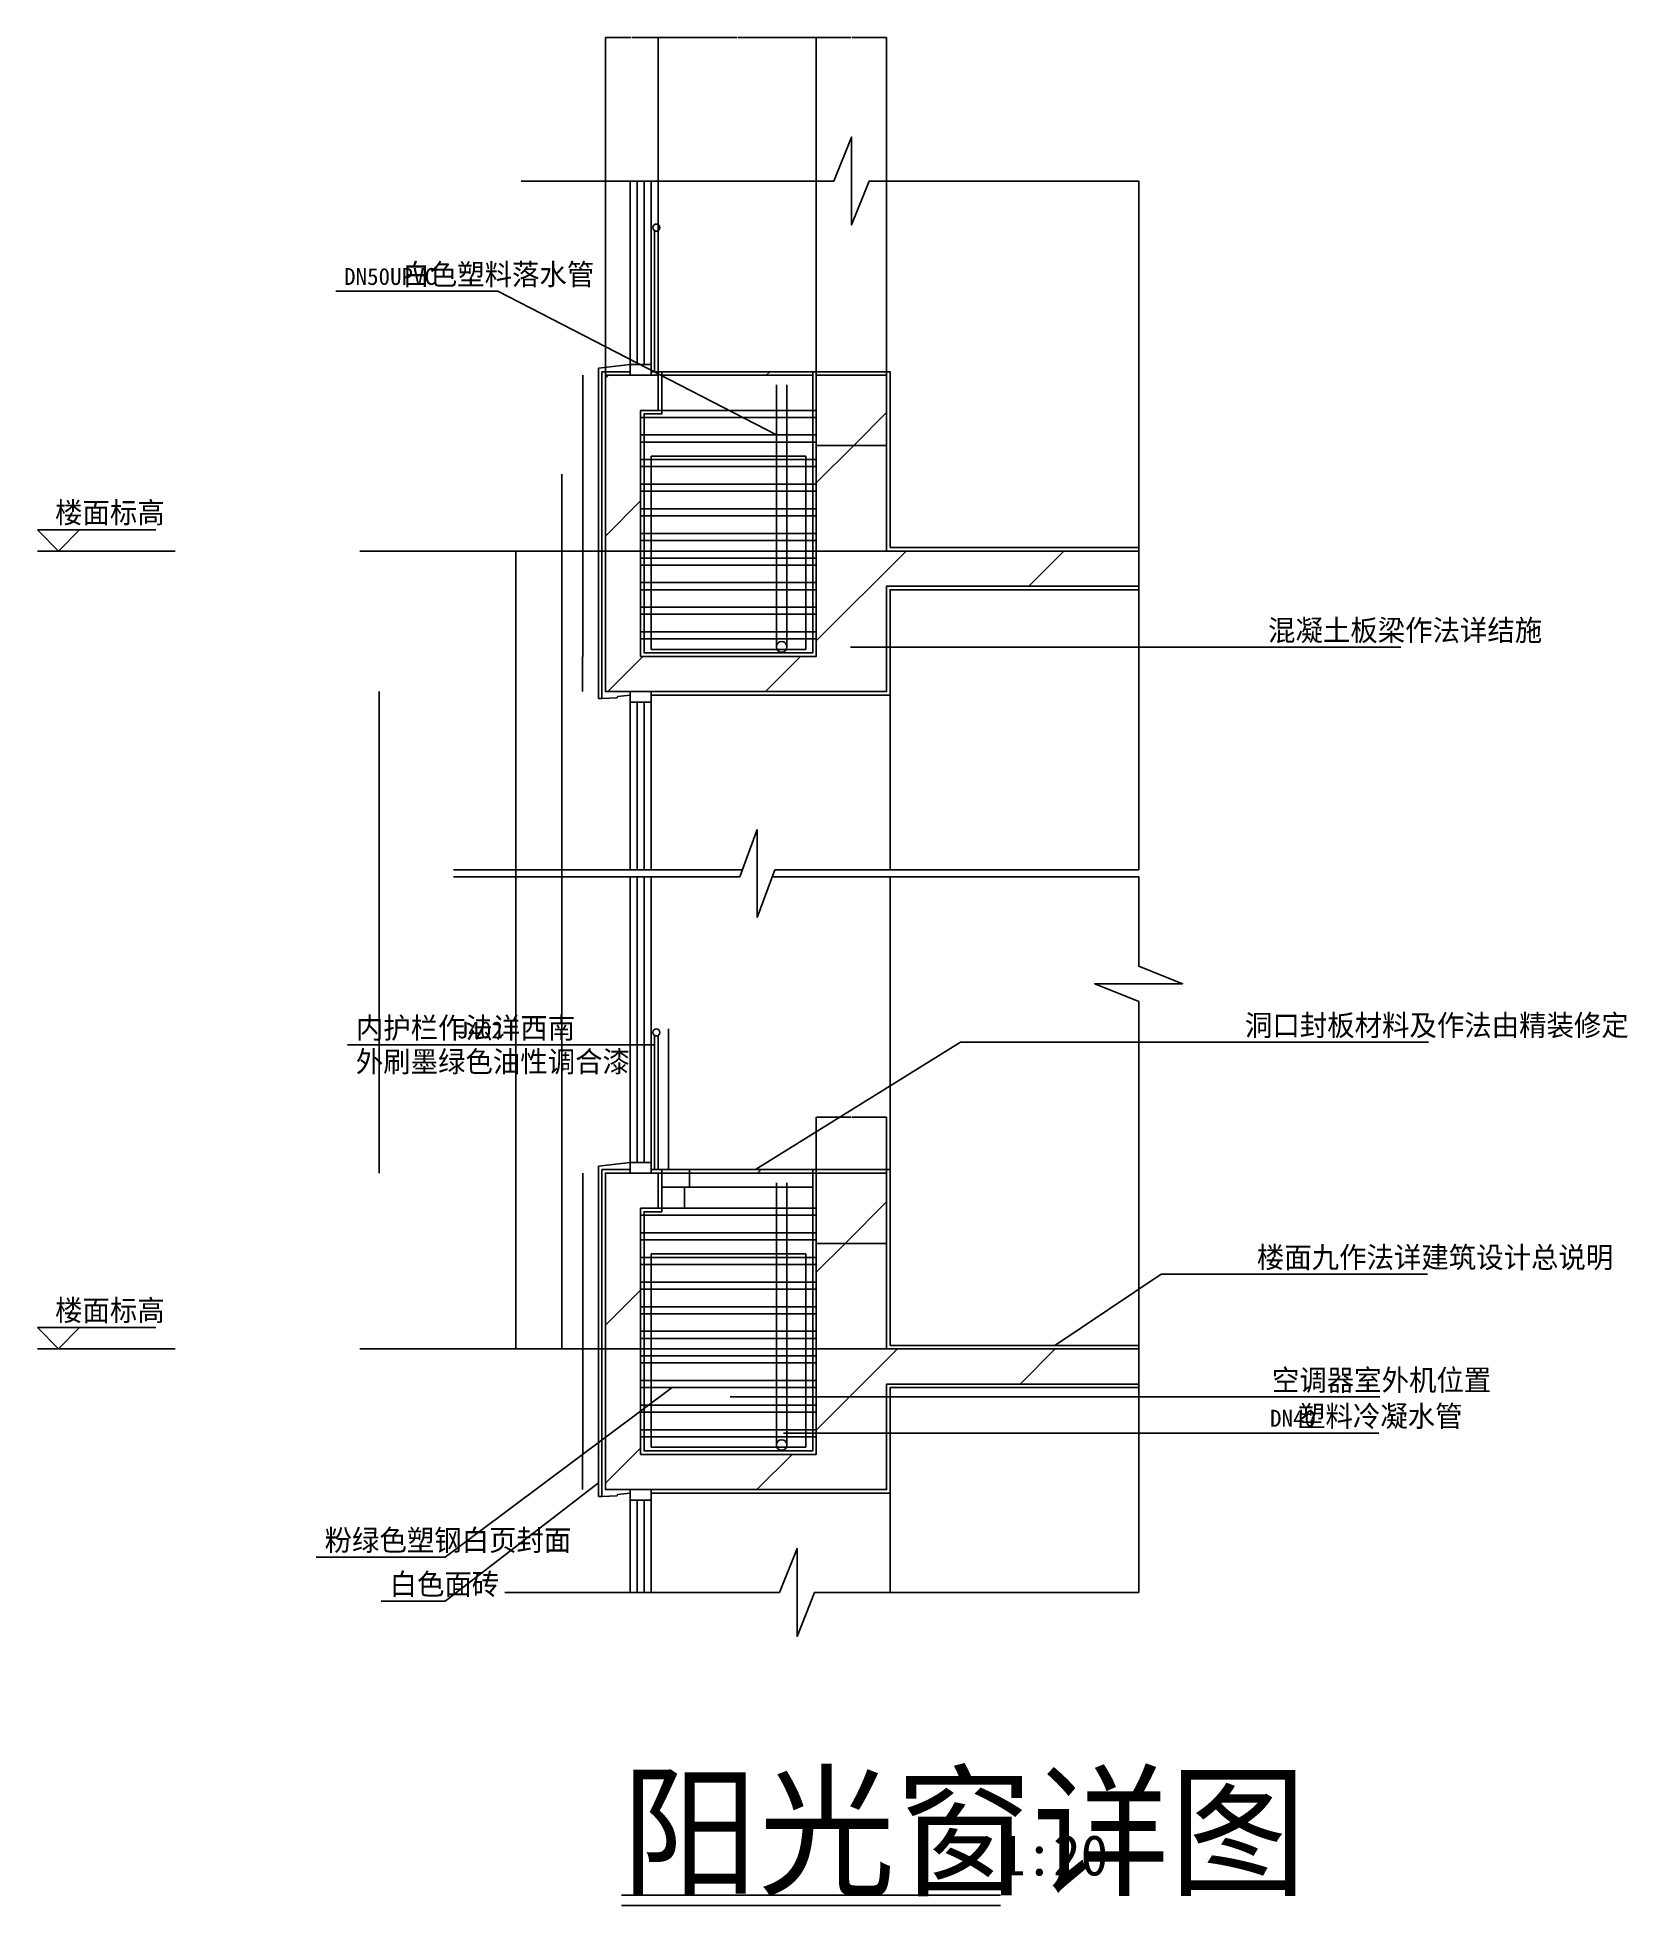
# Model space of a CAD drawing. Header units: metres. Extents: x 28236 to 38834, y 35622 to 40936.
# Drawn here: x 34309 to 38834, y 35622 to 40936 of the extents above; entities that cross this region are included whole.
import ezdxf

# ---------------------------------------------------------------- set-up
doc = ezdxf.new("R2010")
doc.units = ezdxf.units.M
for name, color, linetype in [('1', 4, 'Continuous'), ('2', 1, 'Continuous'), ('AXIS_TEXT', 7, 'Continuous'), ('BAN', 7, 'Continuous'), ('KT', 4, 'Continuous'), ('PUB_DIM', 3, 'Continuous'), ('PUB_TEXT', 7, 'Continuous'), ('WAI', 2, 'Continuous'), ('WALL', 7, 'Continuous')]:
    doc.layers.add(name, color=color, linetype=linetype)
doc.dimstyles.get("Standard").update_dxf_attribs({"dimtxt": 2.5, "dimasz": 2.5, "dimexe": 1.25, "dimexo": 0.625, "dimtad": 1, "dimcen": 2.5, "dimazin": 3, "dimtfac": 1, "dimtmove": 0, "dimatfit": 3})
pattern_1 = [(45, (0, 0), (-224.5064, 224.5064), [])]

msp = doc.modelspace()

# ---------------------------------------------------------------- texts
at = {"layer": 'PUB_TEXT'}
for s, height, p in [('DN50UPVC', 48, (35181.76, 40231.52)), ('白色塑料落水管', 60, (35347.48, 40231.52)), ('楼面标高', 60, (34359.19, 39553.95)), ('混凝土板梁作法详结施', 60, (37810.59, 39219.16)), ('内护栏作法详西南', 60, (35215.01, 38088.39)), ('洞口封板材料及作法由精装修定', 60, (37744.9, 38095.69)), ('J402', 48, (35502.81, 38088.39)), ('外刷墨绿色油性调合漆', 60, (35215.01, 37992.39)), ('楼面九作法详建筑设计总说明', 60, (37778.79, 37435.68)), ('楼面标高', 60, (34359.19, 37284.92)), ('空调器室外机位置', 60, (37821.7, 37086.56)), ('塑料冷凝水管', 60, (37896.03, 36983.96)), ('DN40', 48, (37816.18, 36983.96)), ('粉绿色塑钢白页封面', 60, (35126.25, 36631.17)), ('白色面砖', 60, (35311.06, 36506.14)), ('阳光窗详图', 300, (35970.55, 35681.71)), ('1:20', 115.2, (37042.27, 35707.51))]:
    msp.add_text(s, height=height, dxfattribs=at).set_placement(p)

# ---------------------------------------------------------------- blocks, each defined once
blk = doc.blocks.new('PDX')
at = {"layer": 'AXIS_TEXT'}
blk.add_lwpolyline([(0, 250), (0, 50), (125, 0), (-125, 0), (0, -50), (0, -250)], dxfattribs=at)
blk = doc.blocks.new('*D4')
for p, q in [((35860.76, 39874.71), (35860.76, 39674.71)), ((35860.51, 39674.71), (35860.26, 39674.71)), ((35860.76, 39474.71), (35860.76, 39674.71)), ((35860.76, 39674.71), (35860.76, 39674.71)), ((35861.01, 39674.71), (35861.26, 39674.71))]:
    blk.add_line(p, q)
at = {"layer": 'Defpoints'}
for p in [(35860.76, 39874.71), (35860.76, 39674.71), (35860.76, 39474.71)]:
    blk.add_point(p, dxfattribs=at)
at = {"layer": 'PUB_DIM', "insert": (35860.76, 39675.835), "char_height": 1, "attachment_point": 5}
blk.add_mtext('0', dxfattribs=at)
blk = doc.blocks.new('*D9')
for p, q in [((35860.76, 37205.27), (35860.76, 37055.27)), ((35860.51, 37055.27), (35860.26, 37055.27)), ((35860.76, 36905.27), (35860.76, 37055.27)), ((35860.76, 37055.27), (35860.76, 37055.27)), ((35861.01, 37055.27), (35861.26, 37055.27))]:
    blk.add_line(p, q)
at = {"layer": 'Defpoints'}
for p in [(35860.76, 37205.27), (35860.76, 37055.27), (35860.76, 36905.27)]:
    blk.add_point(p, dxfattribs=at)
at = {"layer": 'PUB_DIM', "insert": (35860.76, 37056.395), "char_height": 1, "attachment_point": 5}
blk.add_mtext('0', dxfattribs=at)
blk = doc.blocks.new('*D10')
for p, q in [((35859.68, 36905.27), (35859.68, 36855.27)), ((35859.43, 36855.27), (35859.18, 36855.27)), ((35859.68, 36805.27), (35859.68, 36855.27)), ((35859.68, 36855.27), (35859.68, 36855.27)), ((35859.93, 36855.27), (35860.18, 36855.27))]:
    blk.add_line(p, q)
at = {"layer": 'Defpoints'}
for p in [(35859.68, 36905.27), (35859.68, 36855.27), (35859.68, 36805.27)]:
    blk.add_point(p, dxfattribs=at)
at = {"layer": 'PUB_DIM', "insert": (35859.68, 36856.395), "char_height": 1, "attachment_point": 5}
blk.add_mtext('0', dxfattribs=at)
blk = doc.blocks.new('*D11')
for p, q in [((35860.76, 37605.27), (35860.76, 37405.27)), ((35860.51, 37405.27), (35860.26, 37405.27)), ((35860.76, 37205.27), (35860.76, 37405.27)), ((35860.76, 37405.27), (35860.76, 37405.27)), ((35861.01, 37405.27), (35861.26, 37405.27))]:
    blk.add_line(p, q)
at = {"layer": 'Defpoints'}
for p in [(35860.76, 37605.27), (35860.76, 37405.27), (35860.76, 37205.27)]:
    blk.add_point(p, dxfattribs=at)
at = {"layer": 'PUB_DIM', "insert": (35860.76, 37406.395), "char_height": 1, "attachment_point": 5}
blk.add_mtext('0', dxfattribs=at)
blk = doc.blocks.new('*D12')
for p, q in [((35860.76, 37705.27), (35860.76, 37655.27)), ((35860.51, 37655.27), (35860.26, 37655.27)), ((35860.76, 37605.27), (35860.76, 37655.27)), ((35860.76, 37655.27), (35860.76, 37655.27)), ((35861.01, 37655.27), (35861.26, 37655.27))]:
    blk.add_line(p, q)
at = {"layer": 'Defpoints'}
for p in [(35860.76, 37705.27), (35860.76, 37655.27), (35860.76, 37605.27)]:
    blk.add_point(p, dxfattribs=at)
at = {"layer": 'PUB_DIM', "insert": (35860.76, 37656.395), "char_height": 1, "attachment_point": 5}
blk.add_mtext('0', dxfattribs=at)
blk = doc.blocks.new('*D13')
for p, q in [((35859.68, 39174.71), (35859.68, 39124.71)), ((35859.43, 39124.71), (35859.18, 39124.71)), ((35859.68, 39074.71), (35859.68, 39124.71)), ((35859.68, 39124.71), (35859.68, 39124.71)), ((35859.93, 39124.71), (35860.18, 39124.71))]:
    blk.add_line(p, q)
at = {"layer": 'Defpoints'}
for p in [(35859.68, 39174.71), (35859.68, 39124.71), (35859.68, 39074.71)]:
    blk.add_point(p, dxfattribs=at)
at = {"layer": 'PUB_DIM', "insert": (35859.68, 39125.835), "char_height": 1, "attachment_point": 5}
blk.add_mtext('0', dxfattribs=at)
blk = doc.blocks.new('*D14')
for p, q in [((35860.76, 39474.71), (35860.76, 39324.71)), ((35860.51, 39324.71), (35860.26, 39324.71)), ((35860.76, 39174.71), (35860.76, 39324.71)), ((35860.76, 39324.71), (35860.76, 39324.71)), ((35861.01, 39324.71), (35861.26, 39324.71))]:
    blk.add_line(p, q)
at = {"layer": 'Defpoints'}
for p in [(35860.76, 39474.71), (35860.76, 39324.71), (35860.76, 39174.71)]:
    blk.add_point(p, dxfattribs=at)
at = {"layer": 'PUB_DIM', "insert": (35860.76, 39325.835), "char_height": 1, "attachment_point": 5}
blk.add_mtext('0', dxfattribs=at)
blk = doc.blocks.new('*D15')
for p, q in [((35670.19, 39474.71), (35670.19, 38339.99)), ((35669.94, 38339.99), (35669.69, 38339.99)), ((35670.19, 37205.27), (35670.19, 38339.99)), ((35670.19, 38339.99), (35670.19, 38339.99)), ((35670.44, 38339.99), (35670.69, 38339.99))]:
    blk.add_line(p, q)
at = {"layer": 'Defpoints'}
for p in [(35670.19, 39474.71), (35670.19, 38339.99), (35670.19, 37205.27)]:
    blk.add_point(p, dxfattribs=at)
at = {"layer": 'PUB_DIM', "insert": (35670.19, 38341.115), "char_height": 1, "attachment_point": 5}
blk.add_mtext('3000', dxfattribs=at)
blk = doc.blocks.new('*D16')
for p, q in [((35281.43, 39074.71), (35281.43, 38389.99)), ((35281.18, 38389.99), (35280.93, 38389.99)), ((35281.43, 37705.27), (35281.43, 38389.99)), ((35281.43, 38389.99), (35281.43, 38389.99)), ((35281.68, 38389.99), (35281.93, 38389.99))]:
    blk.add_line(p, q)
at = {"layer": 'Defpoints'}
for p in [(35281.43, 39074.71), (35281.43, 38389.99), (35281.43, 37705.27)]:
    blk.add_point(p, dxfattribs=at)
at = {"layer": 'PUB_DIM', "insert": (35281.43, 38391.115), "char_height": 1, "attachment_point": 5}
blk.add_mtext('2100', dxfattribs=at)
blk = doc.blocks.new('*D17')
for p, q in [((36104.59, 38115.27), (36104.59, 37915.27)), ((36104.34, 37915.27), (36104.09, 37915.27)), ((36104.59, 37715.27), (36104.59, 37915.27)), ((36104.59, 37915.27), (36104.59, 37915.27)), ((36104.84, 37915.27), (36105.09, 37915.27))]:
    blk.add_line(p, q)
at = {"layer": 'Defpoints'}
for p in [(36104.59, 38115.27), (36104.59, 37915.27), (36104.59, 37715.27)]:
    blk.add_point(p, dxfattribs=at)
at = {"layer": 'PUB_DIM', "insert": (36104.59, 37916.395), "char_height": 1, "attachment_point": 5}
blk.add_mtext('0', dxfattribs=at)
blk = doc.blocks.new('*D18')
for p, q in [((36149.85, 37635.27), (36149.6, 37635.27)), ((36150.1, 37665.27), (36150.1, 37635.27)), ((36150.1, 37605.27), (36150.1, 37635.27)), ((36150.1, 37635.27), (36150.1, 37635.27)), ((36150.35, 37635.27), (36150.6, 37635.27))]:
    blk.add_line(p, q)
at = {"layer": 'Defpoints'}
for p in [(36150.1, 37665.27), (36150.1, 37635.27), (36150.1, 37605.27)]:
    blk.add_point(p, dxfattribs=at)
at = {"layer": 'PUB_DIM', "insert": (36150.1, 37636.395), "char_height": 1, "attachment_point": 5}
blk.add_mtext('0', dxfattribs=at)
blk = doc.blocks.new('*D19')
for p, q in [((36164.51, 37690.27), (36164.26, 37690.27)), ((36164.76, 37715.27), (36164.76, 37690.27)), ((36164.76, 37665.27), (36164.76, 37690.27)), ((36164.76, 37690.27), (36164.76, 37690.27)), ((36165.01, 37690.27), (36165.26, 37690.27))]:
    blk.add_line(p, q)
at = {"layer": 'Defpoints'}
for p in [(36164.76, 37715.27), (36164.76, 37690.27), (36164.76, 37665.27)]:
    blk.add_point(p, dxfattribs=at)
at = {"layer": 'PUB_DIM', "insert": (36164.76, 37691.395), "char_height": 1, "attachment_point": 5}
blk.add_mtext('0', dxfattribs=at)
blk = doc.blocks.new('*D20')
for p, q in [((36525.26, 37637.43), (36525.26, 37864.7)), ((36525.51, 37864.7), (36623.76, 37864.7)), ((36626.76, 37864.7), (36725.01, 37864.7)), ((36725.26, 37637.43), (36725.26, 37864.7))]:
    blk.add_line(p, q)
at = {"layer": 'Defpoints'}
for p in [(36525.26, 37864.7), (36525.26, 37637.43), (36725.26, 37637.43)]:
    blk.add_point(p, dxfattribs=at)
at = {"layer": 'PUB_DIM', "insert": (36625.26, 37864.7), "char_height": 1, "attachment_point": 5}
blk.add_mtext('200', dxfattribs=at)
blk = doc.blocks.new('*D21')
for p, q in [((35860.76, 39974.71), (35860.76, 39924.71)), ((35860.51, 39924.71), (35860.26, 39924.71)), ((35860.76, 39874.71), (35860.76, 39924.71)), ((35860.76, 39924.71), (35860.76, 39924.71)), ((35861.01, 39924.71), (35861.26, 39924.71))]:
    blk.add_line(p, q)
at = {"layer": 'Defpoints'}
for p in [(35860.76, 39974.71), (35860.76, 39924.71), (35860.76, 39874.71)]:
    blk.add_point(p, dxfattribs=at)
at = {"layer": 'PUB_DIM', "insert": (35860.76, 39925.835), "char_height": 1, "attachment_point": 5}
blk.add_mtext('0', dxfattribs=at)
blk = doc.blocks.new('*D22')
for p, q in [((36075.26, 39974.71), (36075.26, 40935)), ((36075.51, 40935), (36298.76, 40935)), ((36301.76, 40935), (36525.01, 40935)), ((36525.26, 39974.71), (36525.26, 40935))]:
    blk.add_line(p, q)
at = {"layer": 'Defpoints'}
for p in [(36075.26, 40935), (36075.26, 39974.71), (36525.26, 39974.71)]:
    blk.add_point(p, dxfattribs=at)
at = {"layer": 'PUB_DIM', "insert": (36300.26, 40935), "char_height": 1, "attachment_point": 5}
blk.add_mtext('450', dxfattribs=at)
blk = doc.blocks.new('*D23')
for p, q in [((35925.26, 39974.71), (35925.26, 40935)), ((35925.51, 40935), (35998.76, 40935)), ((36001.76, 40935), (36075.01, 40935)), ((36075.26, 39974.71), (36075.26, 40935))]:
    blk.add_line(p, q)
at = {"layer": 'Defpoints'}
for p in [(35925.26, 40935), (35925.26, 39974.71), (36075.26, 39974.71)]:
    blk.add_point(p, dxfattribs=at)
at = {"layer": 'PUB_DIM', "insert": (36000.26, 40935), "char_height": 1, "attachment_point": 5}
blk.add_mtext('150', dxfattribs=at)
blk = doc.blocks.new('*D24')
for p, q in [((36525.26, 39974.71), (36525.26, 40935)), ((36525.51, 40935), (36623.76, 40935)), ((36626.76, 40935), (36725.01, 40935)), ((36725.26, 39974.71), (36725.26, 40935))]:
    blk.add_line(p, q)
at = {"layer": 'Defpoints'}
for p in [(36525.26, 40935), (36525.26, 39974.71), (36725.26, 39974.71)]:
    blk.add_point(p, dxfattribs=at)
at = {"layer": 'PUB_DIM', "insert": (36625.26, 40935), "char_height": 1, "attachment_point": 5}
blk.add_mtext('200', dxfattribs=at)

# ---------------------------------------------------------------- dimensions: what is measured, and where the dimension line sits
at = {"layer": 'PUB_DIM'}
for base, p1, p2, picture, middle in [((35925.26, 40935), (35925.26, 39974.71), (36075.26, 39974.71), '*D23', (36000.26, 40935)), ((36075.26, 40935), (36075.26, 39974.71), (36525.26, 39974.71), '*D22', (36300.26, 40935)), ((36525.26, 40935), (36525.26, 39974.71), (36725.26, 39974.71), '*D24', (36625.26, 40935)), ((35860.76, 39924.71), (35860.76, 39974.71), (35860.76, 39874.71), '*D21', (35860.76, 39925.835)), ((35860.76, 39674.71), (35860.76, 39874.71), (35860.76, 39474.71), '*D4', (35860.76, 39675.835)), ((35860.76, 39324.71), (35860.76, 39474.71), (35860.76, 39174.71), '*D14', (35860.76, 39325.835)), ((35859.68, 39124.71), (35859.68, 39174.71), (35859.68, 39074.71), '*D13', (35859.68, 39125.835)), ((36104.59, 37915.27), (36104.59, 37715.27), (36104.59, 38115.27), '*D17', (36104.59, 37916.395)), ((36525.26, 37864.7), (36525.26, 37637.43), (36725.26, 37637.43), '*D20', (36625.26, 37864.7)), ((35860.76, 37655.27), (35860.76, 37705.27), (35860.76, 37605.27), '*D12', (35860.76, 37656.395)), ((36164.76, 37690.27), (36164.76, 37715.27), (36164.76, 37665.27), '*D19', (36164.76, 37691.395)), ((36150.1, 37635.27), (36150.1, 37665.27), (36150.1, 37605.27), '*D18', (36150.1, 37636.395)), ((35860.76, 37405.27), (35860.76, 37605.27), (35860.76, 37205.27), '*D11', (35860.76, 37406.395)), ((35860.76, 37055.27), (35860.76, 37205.27), (35860.76, 36905.27), '*D9', (35860.76, 37056.395)), ((35859.68, 36855.27), (35859.68, 36905.27), (35859.68, 36805.27), '*D10', (35859.68, 36856.395))]:
    dim = msp.add_linear_dim(base=base, p1=p1, p2=p2, dimstyle='Standard', dxfattribs=at)
    dim.commit()
    dim.dimension.update_dxf_attribs({"geometry": picture, "text_midpoint": middle})
for base, p1, p2, text, picture, middle in [((35670.19, 38339.99), (35670.19, 39474.71), (35670.19, 37205.27), '3000', '*D15', (35670.19, 38341.115)), ((35281.43, 38389.99), (35281.43, 37705.27), (35281.43, 39074.71), '2100', '*D16', (35281.43, 38391.115))]:
    dim = msp.add_linear_dim(base=base, p1=p1, p2=p2, text=text, dimstyle='Standard', dxfattribs=at)
    dim.commit()
    dim.dimension.update_dxf_attribs({"geometry": picture, "text_midpoint": middle})

# ---------------------------------------------------------------- hatches: boundary and pattern name
h = msp.add_hatch()
h.set_pattern_fill('AN31C', scale=100)
h.set_pattern_definition(pattern_1)
h.paths.add_polyline_path([(36725.26, 39374.71), (37442.52, 39374.71), (37442.52, 39474.71), (36525.26, 39474.71), (36525.26, 39174.71), (36025.26, 39174.71), (36025.26, 39874.71), (36075.26, 39874.71), (36075.26, 39974.71), (35925.26, 39974.71), (35925.26, 39174.71), (35925.26, 39074.71), (36725.26, 39074.71)])
h = msp.add_hatch()
h.set_pattern_fill('AN31C', scale=100)
h.set_pattern_definition(pattern_1)
h.paths.add_polyline_path([(36525.26, 39774.71), (36725.26, 39774.71), (36725.26, 39974.71), (36525.26, 39974.71)])
h = msp.add_hatch()
h.set_pattern_fill('ANSI31', scale=100)
h.paths.add_polyline_path([(36725.26, 39774.71), (36525.26, 39774.71), (36525.26, 39474.71), (36725.26, 39474.71)])
h = msp.add_hatch()
h.set_pattern_fill('AN31C', scale=100)
h.set_pattern_definition(pattern_1)
h.paths.add_polyline_path([(36525.26, 37205.27), (36525.26, 36905.27), (36025.26, 36905.27), (36025.26, 37605.27), (36075.26, 37605.27), (36075.26, 37705.27), (35925.26, 37705.27), (35925.26, 36905.27), (35925.26, 36805.27), (36725.26, 36805.27), (36725.26, 37105.27), (37442.52, 37105.27), (37442.52, 37205.27)])
h = msp.add_hatch()
h.set_pattern_fill('AN31C', scale=100)
h.set_pattern_definition(pattern_1)
h.paths.add_polyline_path([(36525.26, 37505.27), (36725.26, 37505.27), (36725.26, 37705.27), (36525.26, 37705.27)])
h = msp.add_hatch()
h.set_pattern_fill('ANSI31', scale=100)
h.paths.add_polyline_path([(36725.26, 37505.27), (36525.26, 37505.27), (36525.26, 37205.27), (36725.26, 37205.27)])
at = {"layer": 'WAI'}
h = msp.add_hatch(dxfattribs=at)
h.set_pattern_fill('ANSI31', scale=100)
h.paths.add_polyline_path([(36515.26, 39984.71), (36085.26, 39984.71), (36085.26, 39974.71), (36515.26, 39974.71)])
h = msp.add_hatch(dxfattribs=at)
h.set_pattern_fill('ANSI31', scale=100)
h.paths.add_polyline_path([(36515.26, 37715.27), (36085.26, 37715.27), (36085.26, 37705.27), (36515.26, 37705.27)])

# ---------------------------------------------------------------- linework, layer by layer
for p, q in [((35685.31, 40527.07), (36575.55, 40527.07)), ((35995.26, 40004.98), (35995.26, 40527.07)), ((36015.26, 40004.98), (36015.26, 40527.07)), ((36035.26, 40004.98), (36035.26, 40527.07)), ((36055.26, 40004.98), (36055.26, 40527.07)), ((36675.5, 40527.07), (37442.52, 40527.07)), ((37442.52, 40527.07), (37442.52, 38567.7)), ((35905.26, 39994.71), (35995.26, 40004.98)), ((35905.26, 39984.71), (35905.26, 39994.71)), ((35905.26, 39984.71), (35905.26, 39054.71)), ((36025.26, 39874.71), (36525.26, 39874.71)), ((36025.26, 39854.71), (36525.26, 39854.71)), ((36025.26, 39804.71), (36525.26, 39804.71)), ((36025.26, 39784.71), (36525.26, 39784.71)), ((36025.26, 39734.71), (36525.26, 39734.71)), ((36025.26, 39714.71), (36525.26, 39714.71)), ((36025.26, 39664.71), (36525.26, 39664.71)), ((36025.26, 39644.71), (36525.26, 39644.71)), ((36025.26, 39594.71), (36525.26, 39594.71)), ((36025.26, 39574.71), (36525.26, 39574.71)), ((36025.26, 39524.71), (36525.26, 39524.71)), ((36025.26, 39504.71), (36525.26, 39504.71)), ((36025.26, 39454.71), (36525.26, 39454.71)), ((36025.26, 39434.71), (36525.26, 39434.71)), ((36025.26, 39384.71), (36525.26, 39384.71)), ((36025.26, 39364.71), (36525.26, 39364.71)), ((36025.26, 39314.71), (36525.26, 39314.71)), ((36025.26, 39294.71), (36525.26, 39294.71)), ((36025.26, 39244.71), (36525.26, 39244.71)), ((36025.26, 39224.71), (36525.26, 39224.71)), ((35915.26, 39054.71), (35915.26, 39064.71)), ((35958.89, 39057.08), (35959.09, 39060.49)), ((35959.09, 39060.49), (35995.26, 39064.71)), ((36735.26, 39064.71), (36735.26, 38567.7)), ((35905.26, 39054.71), (35915.26, 39054.71)), ((35915.26, 39054.71), (35958.89, 39057.08)), ((35995.26, 38567.7), (35995.26, 39044.71)), ((36015.26, 38567.7), (36015.26, 39044.71)), ((36035.37, 38567.7), (36035.37, 39044.71)), ((36055.37, 38567.7), (36055.37, 39044.71)), ((36314.65, 38567.7), (35493.14, 38567.7)), ((35995.26, 37735.55), (35995.26, 38547.7)), ((36015.26, 37735.55), (36015.26, 38547.7)), ((36035.37, 37735.55), (36035.37, 38547.7)), ((36055.37, 37735.55), (36055.37, 38547.7)), ((36399.84, 38547.7), (37442.52, 38547.7)), ((36735.26, 38547.7), (36735.26, 37715.27)), ((37442.52, 38547.7), (37442.52, 38293.62)), ((37442.52, 38192.88), (37442.52, 36512.63)), ((35905.26, 37725.27), (35995.26, 37735.55)), ((35905.26, 37715.27), (35905.26, 37725.27)), ((35905.26, 37715.27), (35905.26, 36785.27)), ((36025.26, 37605.27), (36525.26, 37605.27)), ((36025.26, 37585.27), (36525.26, 37585.27)), ((36025.26, 37535.27), (36525.26, 37535.27)), ((36025.26, 37515.27), (36525.26, 37515.27)), ((36025.26, 37465.27), (36525.26, 37465.27)), ((36025.26, 37445.27), (36525.26, 37445.27)), ((36025.26, 37395.27), (36525.26, 37395.27)), ((36025.26, 37375.27), (36525.26, 37375.27)), ((36025.26, 37325.27), (36525.26, 37325.27)), ((36025.26, 37305.27), (36525.26, 37305.27)), ((36025.26, 37255.27), (36525.26, 37255.27)), ((36025.26, 37235.27), (36525.26, 37235.27)), ((36025.26, 37185.27), (36525.26, 37185.27)), ((36025.26, 37165.27), (36525.26, 37165.27)), ((36025.26, 37115.27), (36525.26, 37115.27)), ((36025.26, 37095.27), (36525.26, 37095.27)), ((36025.26, 37045.27), (36525.26, 37045.27)), ((36025.26, 37025.27), (36525.26, 37025.27)), ((36025.26, 36975.27), (36525.26, 36975.27)), ((36025.26, 36955.27), (36525.26, 36955.27)), ((35905.26, 36785.27), (35915.26, 36785.27)), ((35915.26, 36785.27), (35915.26, 36795.27)), ((35915.26, 36785.27), (35958.89, 36787.64)), ((35958.89, 36787.64), (35959.09, 36791.06)), ((35959.09, 36791.06), (35995.26, 36795.27)), ((35995.26, 36775.27), (35995.26, 36512.63)), ((36015.26, 36775.27), (36015.26, 36512.63)), ((36035.26, 36775.27), (36035.26, 36512.63)), ((36055.26, 36775.27), (36055.26, 36512.63)), ((36735.26, 36795.27), (36735.26, 36512.63)), ((36420.4, 36512.63), (35638.97, 36512.63)), ((37442.52, 36512.63), (36520.4, 36512.63))]:
    msp.add_line(p, q)
for points in [[(35995.26, 39974.71), (35995.26, 40004.98), (36025.26, 40004.98), (36055.26, 40004.98), (36055.26, 39974.71)], [(35995.26, 39074.71), (35995.26, 39044.71), (36025.26, 39044.71), (36055.26, 39044.71), (36055.26, 39074.71)], [(35995.26, 37705.27), (35995.26, 37735.55), (36025.26, 37735.55), (36055.26, 37735.55), (36055.26, 37705.27)], [(35995.26, 36805.27), (35995.26, 36775.27), (36025.26, 36775.27), (36055.26, 36775.27), (36055.26, 36805.27)]]:
    msp.add_lwpolyline(points)
at = {"layer": '1'}
for p, q in [((36075.26, 40384.71), (36065.26, 40384.71)), ((36065.26, 39984.71), (36065.26, 40384.71)), ((36075.26, 39984.71), (36075.26, 40384.71)), ((36411.55, 39947.52), (36411.55, 39202.19)), ((36441.55, 39947.52), (36441.55, 39202.19)), ((36065.26, 37715.27), (36065.26, 38096.62)), ((36075.26, 37715.27), (36075.26, 38096.62)), ((36411.55, 37677.36), (36411.55, 36932.03)), ((36441.55, 37677.36), (36441.55, 36932.03))]:
    msp.add_line(p, q, dxfattribs=at)
for centre, radius in [((36070.26, 40394.71), 10), ((36426.55, 39202.19), 15), ((36070.26, 38105.28), 10), ((36426.55, 36932.03), 15)]:
    msp.add_circle(centre, radius, dxfattribs=at)
at = {"layer": '2'}
for p, q in [((35800.76, 37205.27), (35800.76, 39692.82)), ((36531.51, 39474.71), (35226.33, 39474.71)), ((36566.86, 37205.27), (35226.33, 37205.27))]:
    msp.add_line(p, q, dxfattribs=at)
at = {"layer": 'AXIS_TEXT'}
for p, q in [((36307.24, 38547.7), (36357.24, 38682.7)), ((36357.24, 38682.7), (36357.24, 38432.7)), ((35493.14, 38547.7), (36307.24, 38547.7)), ((36357.24, 38432.7), (36407.24, 38567.7)), ((36407.24, 38567.7), (37442.52, 38567.7)), ((35469.42, 36488.14), (35905.26, 36824.28))]:
    msp.add_line(p, q, dxfattribs=at)
at = {"layer": 'BAN'}
for p, q in [((36075.26, 37705.27), (36525.26, 37705.27)), ((36075.26, 37605.27), (36525.26, 37605.27))]:
    msp.add_line(p, q, dxfattribs=at)
at = {"layer": 'KT'}
for p, q in [((36055.26, 39194.71), (36055.26, 39744.71)), ((36055.26, 39744.71), (36495.26, 39744.71)), ((36495.26, 39194.71), (36495.26, 39744.71)), ((36055.26, 39194.71), (36495.26, 39194.71)), ((36055.26, 37475.27), (36495.26, 37475.27)), ((36055.26, 36925.27), (36055.26, 37475.27)), ((36495.26, 36925.27), (36495.26, 37475.27)), ((36055.26, 36925.27), (36495.26, 36925.27))]:
    msp.add_line(p, q, dxfattribs=at)
at = {"layer": 'PUB_DIM'}
for p, q in [((34308.84, 39534.71), (34428.84, 39534.71)), ((34368.84, 39474.71), (34308.84, 39534.71)), ((34428.84, 39534.71), (34368.84, 39474.71)), ((34428.84, 39534.71), (34645.99, 39534.71)), ((34308.84, 39474.71), (34428.84, 39474.71)), ((34368.84, 39474.71), (34700.76, 39474.71)), ((34308.84, 37265.67), (34428.84, 37265.67)), ((34368.84, 37205.67), (34308.84, 37265.67)), ((34428.84, 37265.67), (34368.84, 37205.67)), ((34428.84, 37265.67), (34645.99, 37265.67)), ((34308.84, 37205.67), (34428.84, 37205.67)), ((34368.84, 37205.67), (34700.76, 37205.67))]:
    msp.add_line(p, q, dxfattribs=at)
at = {"layer": 'PUB_TEXT'}
for p, q in [((35618.86, 40213.52), (35157.76, 40213.52)), ((36411.55, 39804.71), (35618.86, 40213.52)), ((36622.29, 39201.16), (37786.59, 39201.16)), ((37786.59, 39201.16), (38188.07, 39201.16)), ((35593.62, 38070.39), (35191.01, 38070.39)), ((36065.26, 38070.39), (35593.62, 38070.39)), ((36352.08, 37715.27), (36935.11, 38077.69)), ((36935.11, 38077.69), (38266.67, 38077.69)), ((37203.84, 37215.27), (37506.59, 37417.68)), ((37506.59, 37417.68), (38263.99, 37417.68)), ((36115.37, 37095.27), (35469.14, 36613.17)), ((36279.76, 37068.56), (37797.7, 37068.56)), ((37797.7, 37068.56), (38128.31, 37068.56)), ((36431.52, 36965.96), (37792.18, 36965.96)), ((37792.18, 36965.96), (38126.03, 36965.96)), ((35469.14, 36613.17), (35102.25, 36613.17)), ((35287.06, 36488.14), (35469.42, 36488.14))]:
    msp.add_line(p, q, dxfattribs=at)
for points in [[(35970.55, 35651.71), (37049.46, 35651.71)], [(35970.55, 35621.71), (37048.94, 35621.71)]]:
    msp.add_lwpolyline(points, dxfattribs=at)
at = {"layer": 'WAI'}
for p, q in [((36085.26, 39984.71), (36515.26, 39984.71)), ((36515.26, 39974.71), (36085.26, 39974.71)), ((36515.26, 39984.71), (36515.26, 39974.71)), ((36085.26, 37715.27), (36515.26, 37715.27)), ((36515.26, 37705.27), (36085.26, 37705.27)), ((36515.26, 37715.27), (36515.26, 37705.27)), ((36515.26, 37665.27), (36085.26, 37665.27)), ((36515.26, 37605.27), (36085.26, 37605.27))]:
    msp.add_line(p, q, dxfattribs=at)
at = {"layer": 'WALL'}
for points in [[(35915.26, 39064.71), (35915.26, 39984.71), (35995.26, 39984.71)], [(37442.52, 39374.71), (36725.26, 39374.71), (36725.26, 39074.71), (35925.26, 39074.71), (35925.26, 39174.71), (35925.26, 39974.71), (36075.26, 39974.71), (36075.26, 39874.71), (36025.26, 39874.71), (36025.26, 39174.71), (36525.26, 39174.71), (36525.26, 39974.71), (36725.26, 39974.71), (36725.26, 39474.71)], [(36055.26, 39984.71), (36085.26, 39984.71), (36085.26, 39864.71), (36035.26, 39864.71), (36035.26, 39184.71), (36515.26, 39184.71), (36515.26, 39984.71), (36735.26, 39984.71), (36735.26, 39484.71)], [(36525.26, 39774.71), (36725.26, 39774.71)], [(36735.26, 39484.71), (37442.52, 39484.71)], [(36525.26, 39474.71), (37442.52, 39474.71)], [(37442.52, 39364.71), (36735.26, 39364.71), (36735.26, 39064.71), (36055.26, 39064.71)], [(35915.26, 36795.27), (35915.26, 37715.27), (35995.26, 37715.27)], [(37442.52, 37105.27), (36725.26, 37105.27), (36725.26, 36805.27), (35925.26, 36805.27), (35925.26, 36905.27), (35925.26, 37705.27), (36075.26, 37705.27), (36075.26, 37605.27), (36025.26, 37605.27), (36025.26, 36905.27), (36525.26, 36905.27), (36525.26, 37705.27), (36725.26, 37705.27), (36725.26, 37205.27)], [(36055.26, 37715.27), (36085.26, 37715.27), (36085.26, 37595.27), (36035.26, 37595.27), (36035.26, 36915.27), (36515.26, 36915.27), (36515.26, 37715.27), (36735.26, 37715.27), (36735.26, 37215.27)], [(36525.26, 37505.27), (36725.26, 37505.27)], [(36525.26, 37205.27), (37442.52, 37205.27)], [(36735.26, 37215.27), (37442.52, 37215.27)], [(37442.52, 37095.27), (36735.26, 37095.27), (36735.26, 36795.27), (36055.26, 36795.27)]]:
    msp.add_lwpolyline(points, dxfattribs=at)

# ---------------------------------------------------------------- block references
at = {"rotation": 90}
for p in [(36625.5, 40527.07), (36470.4, 36512.63)]:
    msp.add_blockref('PDX', p, dxfattribs=at)
msp.add_blockref('PDX', (37442.52, 38243.62))

msp.set_redraw_order([(e.dxf.handle, doc.entitydb.next_handle()) for e in msp.query("TEXT MTEXT ATTDEF DIMENSION ARC_DIMENSION")])  # texts and dimensions are drawn at this point

doc.saveas('drawing.dxf')
